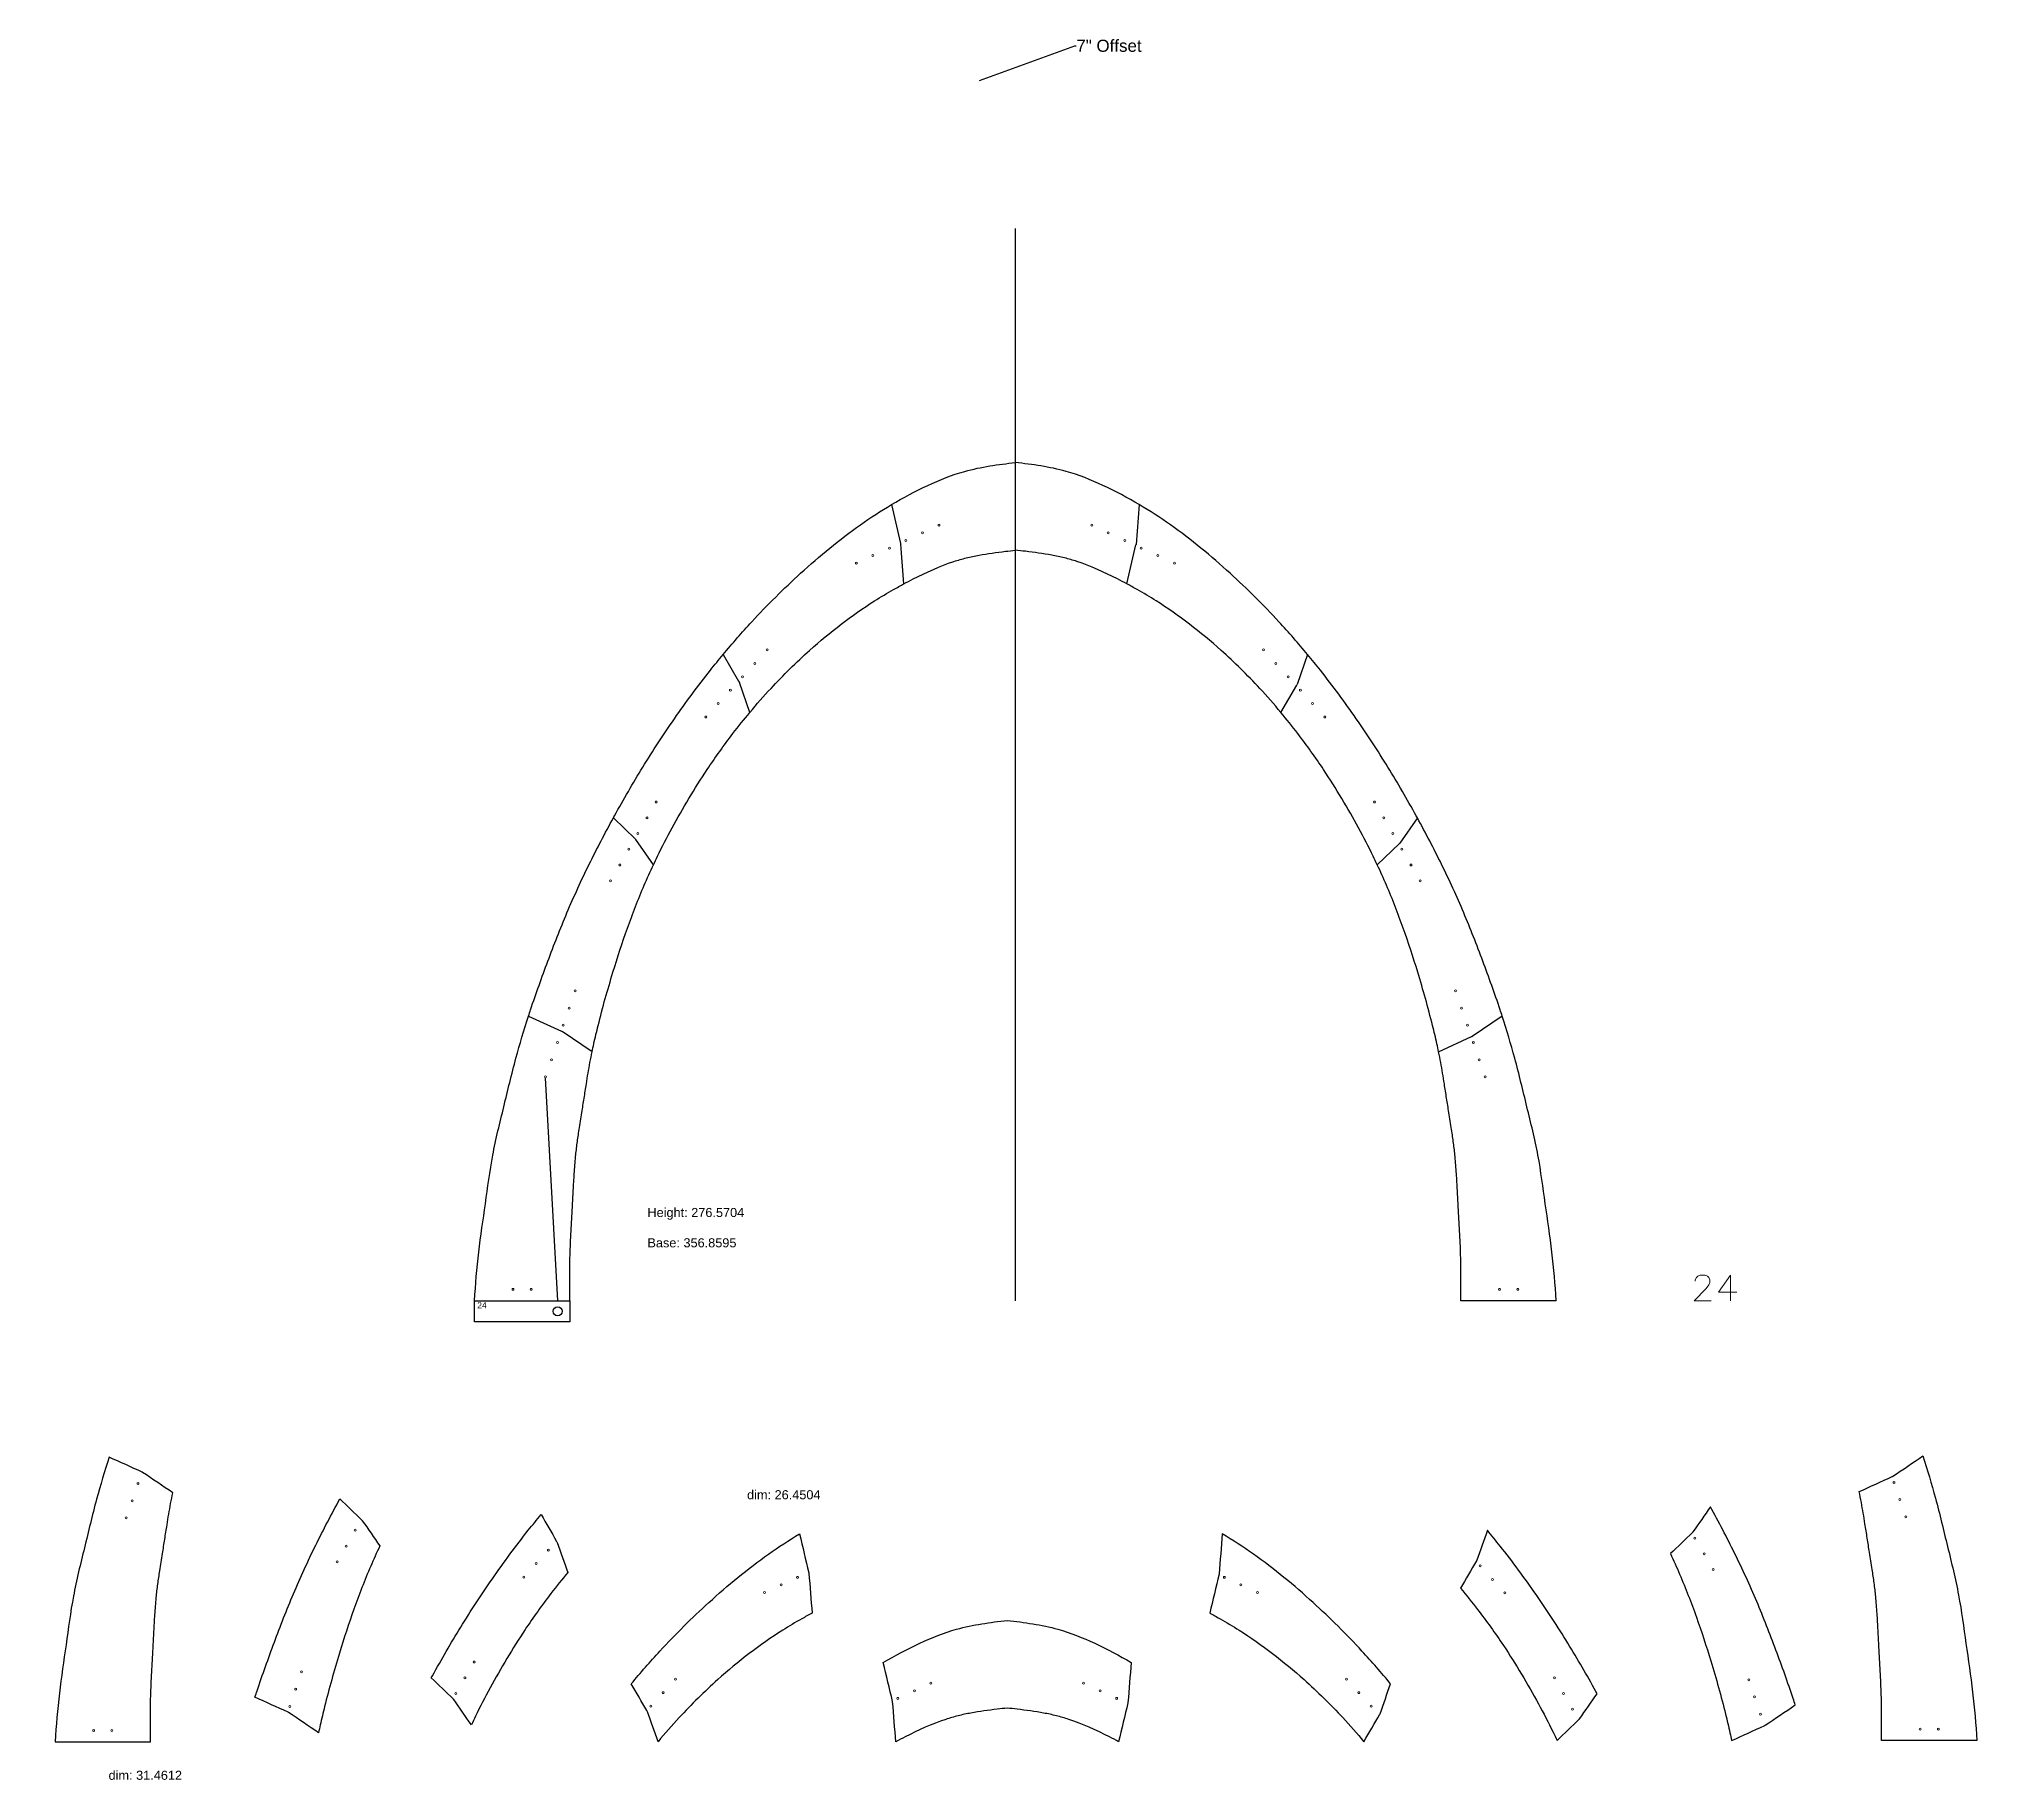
# Model space of a CAD drawing. Header units: inches. Extents: x -1683 to 11264, y -1696 to 4470.
# Drawn here: x 5206 to 5850, y 37 to 611 of the extents above; entities that cross this region are included whole.
import ezdxf
from ezdxf import colors
from ezdxf.entities.mleader import LeaderData, LeaderLine
from ezdxf.math import Vec2, Vec3

# ---------------------------------------------------------------- set-up
doc = ezdxf.new("R2010")
doc.units = ezdxf.units.IN
doc.header["$MEASUREMENT"] = 0
doc.layers.add('Anchoring', color=1, linetype='Continuous')
doc.layers.add('Annotation', color=7, linetype='Continuous', lineweight=9)
doc.layers.add('Drilling', color=3, linetype='Continuous', lineweight=13)
doc.styles.get("Standard").update_dxf_attribs({"font": 'Arial.ttf'})

msp = doc.modelspace()

# ---------------------------------------------------------------- texts
at = {"layer": 'Annotation', "attachment_point": 1}
for s, width, insert, char_height in [('Height: 276.5704\\P \\PBase: 356.8595', 45.21016, (5406.3, 225.437), 3), ('24', 4, (5350.167, 194.322), 2), ('dim: 26.4504', 45.21016, (5439.16, 132.311), 3), ('dim: 31.4612', 45.21016, (5228.552, 39.76), 3)]:
    msp.add_mtext_dynamic_manual_height_columns(s, width=width, gutter_width=1, heights=[0], dxfattribs=dict(at, insert=insert, char_height=char_height))

# ---------------------------------------------------------------- linework, layer by layer
for p, q in [((5527.658, 194.838), (5527.658, 548.572)), ((5486.771, 457.478), (5489.813, 444.646)), ((5568.545, 457.478), (5567.473, 444.334)), ((5489.813, 444.646), (5489.837, 444.497)), ((5490.909, 431.353), (5489.837, 444.497)), ((5564.407, 431.353), (5567.449, 444.185)), ((5567.473, 444.334), (5567.449, 444.185)), ((5431.269, 408.035), (5436.374, 399.193)), ((5624.047, 408.035), (5620.585, 398.148)), ((5436.374, 399.193), (5436.619, 398.809)), ((5440.081, 388.921), (5436.619, 398.809)), ((5615.235, 388.921), (5620.505, 397.975)), ((5620.505, 397.975), (5620.585, 398.148)), ((5395.056, 354.118), (5402.352, 347.107)), ((5660.26, 354.118), (5654.478, 345.815)), ((5402.352, 347.107), (5402.479, 346.958)), ((5408.262, 338.655), (5402.479, 346.958)), ((5647.054, 338.655), (5654.35, 345.665)), ((5654.35, 345.665), (5654.478, 345.815)), ((5367.07, 288.739), (5377.976, 283.773)), ((5377.976, 283.773), (5378.121, 283.692)), ((5388.053, 276.987), (5378.121, 283.692)), ((5688.246, 288.739), (5678.314, 282.034)), ((5667.263, 276.987), (5678.169, 281.953)), ((5678.169, 281.953), (5678.314, 282.034)), ((5349.228, 194.838), (5380.689, 194.838)), ((5706.088, 194.838), (5674.626, 194.838))]:
    msp.add_line(p, q)
for points, knots in [([(5486.771, 457.478), (5490.667, 459.786), (5498.514, 463.951), (5512.053, 469.437), (5522.016, 470.696), (5527.655, 471.408)], [306.7003174, 306.7003174, 306.7003174, 306.7003174, 320.2715586, 333.2825792, 350.2502005, 350.2502005, 350.2502005, 350.2502005]), ([(5568.545, 457.478), (5564.648, 459.786), (5556.802, 463.951), (5543.263, 469.437), (5533.3, 470.696), (5527.661, 471.408)], [306.7003174, 306.7003174, 306.7003174, 306.7003174, 320.2715586, 333.2825792, 350.2502005, 350.2502005, 350.2502005, 350.2502005]), ([(5431.269, 408.035), (5434.325, 411.717), (5442.456, 421.026), (5457.244, 435.698), (5472.754, 448.561), (5483.269, 455.403), (5486.771, 457.478)], [232.0652048, 232.0652048, 232.0652048, 232.0652048, 246.4168935, 269.1216566, 294.5028653, 306.7003174, 306.7003174, 306.7003174, 306.7003174]), ([(5624.047, 408.035), (5620.99, 411.717), (5612.86, 421.026), (5598.072, 435.698), (5582.562, 448.561), (5572.047, 455.403), (5568.545, 457.478)], [232.0652048, 232.0652048, 232.0652048, 232.0652048, 246.4168935, 269.1216566, 294.5028653, 306.7003174, 306.7003174, 306.7003174, 306.7003174]), ([(5490.909, 431.353), (5491.928, 431.896), (5492.954, 432.43), (5498.367, 435.184), (5502.814, 437.239), (5508.714, 439.181), (5510.078, 439.575), (5512.849, 440.264), (5514.254, 440.561), (5518.514, 441.349), (5521.417, 441.735), (5525.452, 442.21), (5526.553, 442.334), (5527.658, 442.458)], [276.0855838, 276.0855838, 276.0855838, 276.0855838, 279.5853741, 279.5853741, 294.4336153, 294.4336153, 298.8750855, 298.8750855, 303.3165558, 303.3165558, 312.1994963, 312.1994963, 315.5147282, 315.5147282, 315.5147282, 315.5147282]), ([(5564.407, 431.353), (5563.388, 431.896), (5562.362, 432.43), (5556.949, 435.184), (5552.502, 437.239), (5546.602, 439.181), (5545.238, 439.575), (5542.467, 440.264), (5541.062, 440.561), (5536.802, 441.349), (5533.899, 441.735), (5529.864, 442.21), (5528.763, 442.334), (5527.658, 442.458)], [276.0855838, 276.0855838, 276.0855838, 276.0855838, 279.5853741, 279.5853741, 294.4336153, 294.4336153, 298.8750855, 298.8750855, 303.3165558, 303.3165558, 312.1994963, 312.1994963, 315.5147282, 315.5147282, 315.5147282, 315.5147282]), ([(5440.081, 388.921), (5442.341, 391.632), (5444.669, 394.286), (5451.118, 401.251), (5455.368, 405.441), (5463.162, 412.413), (5466.624, 415.288), (5473.765, 420.756), (5477.442, 423.345), (5483.285, 427.044), (5485.38, 428.29), (5488.632, 430.123), (5489.766, 430.744), (5490.909, 431.353)], [208.7023769, 208.7023769, 208.7023769, 208.7023769, 219.3895781, 219.3895781, 237.4568011, 237.4568011, 251.0969671, 251.0969671, 264.737133, 264.737133, 272.1612536, 272.1612536, 276.0855838, 276.0855838, 276.0855838, 276.0855838]), ([(5615.235, 388.921), (5612.974, 391.632), (5610.647, 394.286), (5604.198, 401.251), (5599.948, 405.441), (5592.154, 412.413), (5588.692, 415.288), (5581.551, 420.756), (5577.874, 423.345), (5572.03, 427.044), (5569.936, 428.29), (5566.684, 430.123), (5565.55, 430.744), (5564.407, 431.353)], [208.7023769, 208.7023769, 208.7023769, 208.7023769, 219.3895781, 219.3895781, 237.4568011, 237.4568011, 251.0969671, 251.0969671, 264.737133, 264.737133, 272.1612536, 272.1612536, 276.0855838, 276.0855838, 276.0855838, 276.0855838]), ([(5395.056, 354.118), (5395.187, 354.358), (5398.292, 360.004), (5404.715, 371.094), (5415.19, 387.169), (5424.257, 399.427), (5429.844, 406.319), (5431.269, 408.035)], [167.0245946, 167.0245946, 167.0245946, 167.0245946, 167.8461445, 186.3522726, 205.4595069, 225.3749476, 232.0652048, 232.0652048, 232.0652048, 232.0652048]), ([(5660.26, 354.118), (5660.128, 354.358), (5657.024, 360.004), (5650.601, 371.094), (5640.125, 387.169), (5631.059, 399.427), (5625.472, 406.319), (5624.047, 408.035)], [167.0245946, 167.0245946, 167.0245946, 167.0245946, 167.8461445, 186.3522726, 205.4595069, 225.3749476, 232.0652048, 232.0652048, 232.0652048, 232.0652048]), ([(5408.262, 338.655), (5408.702, 339.592), (5409.149, 340.526), (5411.139, 344.606), (5412.751, 347.72), (5416.216, 354.099), (5418.073, 357.362), (5421.923, 363.793), (5423.919, 366.962), (5428.694, 374.119), (5431.532, 378.073), (5436.31, 384.301), (5438.172, 386.631), (5440.081, 388.921)], [148.5564157, 148.5564157, 148.5564157, 148.5564157, 151.6918768, 151.6918768, 162.2955037, 162.2955037, 173.6257057, 173.6257057, 184.9559077, 184.9559077, 199.6773046, 199.6773046, 208.7023769, 208.7023769, 208.7023769, 208.7023769]), ([(5647.054, 338.655), (5646.614, 339.592), (5646.167, 340.526), (5644.177, 344.606), (5642.565, 347.72), (5639.1, 354.099), (5637.243, 357.362), (5633.393, 363.793), (5631.397, 366.962), (5626.622, 374.119), (5623.784, 378.073), (5619.006, 384.301), (5617.144, 386.631), (5615.235, 388.921)], [148.5564157, 148.5564157, 148.5564157, 148.5564157, 151.6918768, 151.6918768, 162.2955037, 162.2955037, 173.6257057, 173.6257057, 184.9559077, 184.9559077, 199.6773046, 199.6773046, 208.7023769, 208.7023769, 208.7023769, 208.7023769]), ([(5367.07, 288.739), (5367.298, 289.439), (5369.297, 295.518), (5373.431, 306.924), (5379.645, 323.033), (5386.914, 338.791), (5392.293, 349.082), (5395.056, 354.118)], [95.8044871, 95.8044871, 95.8044871, 95.8044871, 98.0139084, 114.9990551, 132.1958558, 149.7961396, 167.0245946, 167.0245946, 167.0245946, 167.0245946]), ([(5688.246, 288.739), (5688.018, 289.439), (5686.018, 295.518), (5681.885, 306.924), (5675.671, 323.033), (5668.402, 338.791), (5663.022, 349.082), (5660.26, 354.118)], [95.8044871, 95.8044871, 95.8044871, 95.8044871, 98.0139084, 114.9990551, 132.1958558, 149.7961396, 167.0245946, 167.0245946, 167.0245946, 167.0245946]), ([(5388.053, 276.987), (5388.23, 277.843), (5388.413, 278.698), (5389.053, 281.593), (5389.536, 283.631), (5390.778, 288.615), (5391.561, 291.558), (5393.194, 297.422), (5394.047, 300.344), (5396.42, 308.118), (5397.996, 312.953), (5401.403, 322.516), (5403.239, 327.246), (5406.204, 334.173), (5407.214, 336.423), (5408.262, 338.655)], [83.0756279, 83.0756279, 83.0756279, 83.0756279, 85.7257604, 85.7257604, 92.0588504, 92.0588504, 101.2387209, 101.2387209, 110.4185913, 110.4185913, 125.7534207, 125.7534207, 141.08825, 141.08825, 148.5564157, 148.5564157, 148.5564157, 148.5564157]), ([(5667.263, 276.987), (5667.086, 277.843), (5666.903, 278.698), (5666.263, 281.593), (5665.78, 283.631), (5664.538, 288.615), (5663.755, 291.558), (5662.122, 297.422), (5661.269, 300.344), (5658.896, 308.118), (5657.319, 312.953), (5653.912, 322.516), (5652.077, 327.246), (5649.111, 334.173), (5648.102, 336.423), (5647.054, 338.655)], [83.0756279, 83.0756279, 83.0756279, 83.0756279, 85.7257604, 85.7257604, 92.0588504, 92.0588504, 101.2387209, 101.2387209, 110.4185913, 110.4185913, 125.7534207, 125.7534207, 141.08825, 141.08825, 148.5564157, 148.5564157, 148.5564157, 148.5564157]), ([(5349.228, 194.838), (5349.63, 200.179), (5350.437, 210.892), (5352.934, 226.835), (5354.978, 242.971), (5358.965, 258.86), (5362.607, 274.235), (5365.575, 284.139), (5367.07, 288.739)], [0, 0, 0, 0, 16.0628385, 32.214314, 48.3977514, 64.8060605, 81.299382, 95.8044871, 95.8044871, 95.8044871, 95.8044871]), ([(5706.088, 194.838), (5705.685, 200.179), (5704.879, 210.892), (5702.382, 226.835), (5700.338, 242.971), (5696.351, 258.86), (5692.709, 274.235), (5689.741, 284.139), (5688.246, 288.739)], [0, 0, 0, 0, 16.0628385, 32.214314, 48.3977514, 64.8060605, 81.299382, 95.8044871, 95.8044871, 95.8044871, 95.8044871]), ([(5380.689, 194.838), (5380.676, 197.535), (5380.663, 200.227), (5380.685, 205.237), (5380.714, 207.556), (5380.847, 212.49), (5380.967, 215.11), (5381.247, 220.37), (5381.406, 223.009), (5381.657, 227.512), (5381.751, 229.37), (5381.944, 233.068), (5382.045, 234.911), (5382.289, 238.634), (5382.433, 240.513), (5382.757, 243.868), (5382.927, 245.345), (5383.316, 248.308), (5383.533, 249.792), (5384.05, 253.148), (5384.357, 255.022), (5384.916, 258.481), (5385.165, 260.063), (5385.656, 263.215), (5385.899, 264.787), (5386.525, 268.721), (5386.917, 271.076), (5387.573, 274.608), (5387.807, 275.798), (5388.053, 276.987)], [0.0257914, 0.0257914, 0.0257914, 0.0257914, 8.1161175, 8.1161175, 15.1219194, 15.1219194, 23.0536499, 23.0536499, 30.9853804, 30.9853804, 36.5449773, 36.5449773, 42.1045742, 42.1045742, 47.8225071, 47.8225071, 52.3674085, 52.3674085, 56.9123099, 56.9123099, 62.620683, 62.620683, 67.3994854, 67.3994854, 72.1782878, 72.1782878, 79.3926703, 79.3926703, 83.0756279, 83.0756279, 83.0756279, 83.0756279]), ([(5674.626, 194.838), (5674.64, 197.535), (5674.653, 200.227), (5674.631, 205.237), (5674.602, 207.556), (5674.469, 212.49), (5674.349, 215.11), (5674.069, 220.37), (5673.909, 223.009), (5673.659, 227.512), (5673.565, 229.37), (5673.372, 233.068), (5673.271, 234.911), (5673.027, 238.634), (5672.883, 240.513), (5672.558, 243.868), (5672.389, 245.345), (5672, 248.308), (5671.783, 249.792), (5671.266, 253.148), (5670.959, 255.022), (5670.4, 258.481), (5670.151, 260.063), (5669.66, 263.215), (5669.417, 264.787), (5668.79, 268.721), (5668.399, 271.076), (5667.743, 274.608), (5667.509, 275.798), (5667.263, 276.987)], [0.0257914, 0.0257914, 0.0257914, 0.0257914, 8.1161175, 8.1161175, 15.1219194, 15.1219194, 23.0536499, 23.0536499, 30.9853804, 30.9853804, 36.5449773, 36.5449773, 42.1045742, 42.1045742, 47.8225071, 47.8225071, 52.3674085, 52.3674085, 56.9123099, 56.9123099, 62.620683, 62.620683, 67.3994854, 67.3994854, 72.1782878, 72.1782878, 79.3926703, 79.3926703, 83.0756279, 83.0756279, 83.0756279, 83.0756279]), ([(5249.728, 131.469), (5249.482, 130.28), (5249.248, 129.089), (5248.592, 125.557), (5248.201, 123.202), (5247.574, 119.269), (5247.331, 117.696), (5246.84, 114.544), (5246.591, 112.962), (5246.032, 109.504), (5245.725, 107.629), (5245.208, 104.273), (5244.991, 102.789), (5244.602, 99.826), (5244.433, 98.349), (5244.108, 94.994), (5243.964, 93.115), (5243.72, 89.392), (5243.619, 87.549), (5243.426, 83.851), (5243.332, 81.993), (5243.082, 77.49), (5242.922, 74.852), (5242.642, 69.591), (5242.522, 66.971), (5242.389, 62.038), (5242.36, 59.718), (5242.339, 54.708), (5242.352, 52.017), (5242.365, 49.319), (5231.878, 49.319), (5221.391, 49.319), (5210.903, 49.319), (5211.306, 54.661), (5212.112, 65.373), (5214.609, 81.316), (5216.653, 97.452), (5220.64, 113.341), (5224.282, 128.716), (5227.25, 138.621), (5228.745, 143.22), (5232.38, 141.565), (5236.016, 139.909), (5239.651, 138.254), (5239.699, 138.227), (5239.748, 138.2), (5239.796, 138.173), (5243.107, 135.938), (5246.418, 133.703), (5249.728, 131.469)], [0, 0, 0, 0, 3.6829575, 3.6829575, 10.8973401, 10.8973401, 15.6761425, 15.6761425, 20.4549449, 20.4549449, 26.163318, 26.163318, 30.7082194, 30.7082194, 35.2531208, 35.2531208, 40.9710537, 40.9710537, 46.5306506, 46.5306506, 52.0902474, 52.0902474, 60.021978, 60.021978, 67.9537085, 67.9537085, 74.9595104, 74.9595104, 83.0498365, 83.0498365, 83.0498365, 84.0498365, 84.0498365, 84.0498365, 100.112675, 116.2641505, 132.4475879, 148.8558971, 165.3492185, 179.8543236, 179.8543236, 179.8543236, 180.8543236, 180.8543236, 180.8543236, 181.8543236, 181.8543236, 181.8543236, 182.8543236, 182.8543236, 182.8543236, 182.8543236]), ([(5806.012, 131.854), (5806.258, 130.665), (5806.492, 129.475), (5807.148, 125.942), (5807.54, 123.588), (5808.166, 119.654), (5808.409, 118.082), (5808.9, 114.93), (5809.149, 113.348), (5809.708, 109.889), (5810.015, 108.015), (5810.532, 104.659), (5810.749, 103.175), (5811.138, 100.211), (5811.308, 98.734), (5811.632, 95.38), (5811.776, 93.5), (5812.02, 89.778), (5812.121, 87.935), (5812.314, 84.237), (5812.408, 82.379), (5812.659, 77.875), (5812.818, 75.237), (5813.098, 69.976), (5813.218, 67.356), (5813.351, 62.423), (5813.38, 60.103), (5813.402, 55.094), (5813.389, 52.402), (5813.376, 49.704), (5823.863, 49.704), (5834.35, 49.704), (5844.837, 49.704), (5844.435, 55.046), (5843.628, 65.759), (5841.131, 81.702), (5839.087, 97.838), (5835.1, 113.727), (5831.458, 129.102), (5828.49, 139.006), (5826.995, 143.605), (5823.684, 141.37), (5820.374, 139.136), (5817.063, 136.901), (5817.015, 136.874), (5816.966, 136.847), (5816.918, 136.82), (5813.283, 135.164), (5809.647, 133.509), (5806.012, 131.854)], [0, 0, 0, 0, 3.6829575, 3.6829575, 10.8973401, 10.8973401, 15.6761425, 15.6761425, 20.4549449, 20.4549449, 26.163318, 26.163318, 30.7082194, 30.7082194, 35.2531208, 35.2531208, 40.9710537, 40.9710537, 46.5306506, 46.5306506, 52.0902474, 52.0902474, 60.021978, 60.021978, 67.9537085, 67.9537085, 74.9595104, 74.9595104, 83.0498365, 83.0498365, 83.0498365, 84.0498365, 84.0498365, 84.0498365, 100.112675, 116.2641505, 132.4475879, 148.8558971, 165.3492185, 179.8543236, 179.8543236, 179.8543236, 180.8543236, 180.8543236, 180.8543236, 181.8543236, 181.8543236, 181.8543236, 182.8543236, 182.8543236, 182.8543236, 182.8543236]), ([(5287.894, 58.982), (5291.205, 56.747), (5294.515, 54.513), (5297.826, 52.278), (5298.003, 53.133), (5298.186, 53.988), (5298.826, 56.884), (5299.309, 58.922), (5300.551, 63.905), (5301.334, 66.848), (5302.967, 72.713), (5303.82, 75.634), (5306.193, 83.409), (5307.77, 88.243), (5311.177, 97.806), (5313.012, 102.536), (5315.978, 109.463), (5316.987, 111.713), (5318.035, 113.945), (5316.108, 116.713), (5314.18, 119.481), (5312.253, 122.248), (5312.21, 122.298), (5312.167, 122.348), (5312.125, 122.398), (5309.693, 124.735), (5307.261, 127.071), (5304.829, 129.408), (5302.067, 124.373), (5296.687, 114.081), (5289.418, 98.323), (5283.204, 82.214), (5279.071, 70.808), (5277.071, 64.729), (5276.843, 64.029), (5280.478, 62.374), (5284.114, 60.719), (5287.749, 59.063), (5287.797, 59.036), (5287.846, 59.009), (5287.894, 58.982)], [0, 0, 0, 0, 1, 1, 1, 3.6501325, 3.6501325, 9.9832225, 9.9832225, 19.163093, 19.163093, 28.3429634, 28.3429634, 43.6777928, 43.6777928, 59.0126221, 59.0126221, 66.4807878, 66.4807878, 66.4807878, 67.4807878, 67.4807878, 67.4807878, 68.4807878, 68.4807878, 68.4807878, 69.4807878, 69.4807878, 69.4807878, 86.7092428, 104.3095266, 121.5063273, 138.491474, 140.7008953, 140.7008953, 140.7008953, 141.7008953, 141.7008953, 141.7008953, 142.7008953, 142.7008953, 142.7008953, 142.7008953]), ([(5342.434, 63.203), (5344.361, 60.436), (5346.289, 57.668), (5348.216, 54.9), (5348.657, 55.838), (5349.104, 56.772), (5351.093, 60.851), (5352.706, 63.966), (5356.17, 70.345), (5358.027, 73.607), (5361.878, 80.038), (5363.873, 83.207), (5368.649, 90.365), (5371.487, 94.318), (5376.264, 100.546), (5378.126, 102.877), (5380.035, 105.166), (5378.881, 108.462), (5377.727, 111.758), (5376.573, 115.054), (5376.491, 115.182), (5376.41, 115.31), (5376.328, 115.439), (5374.627, 118.386), (5372.925, 121.333), (5371.223, 124.281), (5369.798, 122.564), (5364.212, 115.672), (5355.145, 103.414), (5344.67, 87.34), (5338.246, 76.249), (5335.142, 70.603), (5335.01, 70.363), (5337.442, 68.026), (5339.874, 65.69), (5342.306, 63.353), (5342.349, 63.303), (5342.391, 63.253), (5342.434, 63.203)], [0, 0, 0, 0, 1, 1, 1, 4.1354611, 4.1354611, 14.739088, 14.739088, 26.06929, 26.06929, 37.399492, 37.399492, 52.1208889, 52.1208889, 61.1459612, 61.1459612, 61.1459612, 62.1459612, 62.1459612, 62.1459612, 63.1459612, 63.1459612, 63.1459612, 64.1459612, 64.1459612, 64.1459612, 70.8362184, 90.7516591, 109.8588934, 128.3650215, 129.1865714, 129.1865714, 129.1865714, 130.1865714, 130.1865714, 130.1865714, 131.1865714, 131.1865714, 131.1865714, 131.1865714]), ([(5751.022, 118.382), (5751.064, 118.432), (5751.107, 118.482), (5751.15, 118.532), (5753.077, 121.299), (5755.005, 124.067), (5756.932, 126.835), (5759.694, 121.799), (5765.074, 111.508), (5772.343, 95.75), (5778.557, 79.64), (5782.69, 68.235), (5784.69, 62.156), (5784.918, 61.455), (5781.607, 59.221), (5778.297, 56.986), (5774.986, 54.751), (5774.938, 54.724), (5774.889, 54.697), (5774.841, 54.67), (5771.205, 53.015), (5767.57, 51.359), (5763.935, 49.704), (5763.758, 50.56), (5763.575, 51.414), (5762.935, 54.31), (5762.452, 56.348), (5761.21, 61.331), (5760.427, 64.275), (5758.794, 70.139), (5757.941, 73.061), (5755.568, 80.835), (5753.991, 85.67), (5750.584, 95.233), (5748.749, 99.963), (5745.783, 106.889), (5744.774, 109.14), (5743.726, 111.372), (5746.158, 113.709), (5748.59, 116.045), (5751.022, 118.382)], [0, 0, 0, 0, 1, 1, 1, 2, 2, 2, 19.228455, 36.8287387, 54.0255395, 71.0106862, 73.2201075, 73.2201075, 73.2201075, 74.2201075, 74.2201075, 74.2201075, 75.2201075, 75.2201075, 75.2201075, 76.2201075, 76.2201075, 76.2201075, 78.87024, 78.87024, 85.20333, 85.20333, 94.3832005, 94.3832005, 103.5630709, 103.5630709, 118.8979003, 118.8979003, 134.2327296, 134.2327296, 141.7008953, 141.7008953, 141.7008953, 142.7008953, 142.7008953, 142.7008953, 142.7008953]), ([(5406.325, 59.207), (5407.479, 55.911), (5408.633, 52.615), (5409.787, 49.319), (5412.048, 52.03), (5414.375, 54.684), (5420.824, 61.648), (5425.074, 65.839), (5432.868, 72.811), (5436.33, 75.686), (5443.471, 81.154), (5447.148, 83.743), (5452.992, 87.442), (5455.086, 88.688), (5458.339, 90.521), (5459.472, 91.142), (5460.615, 91.751), (5460.258, 96.132), (5459.9, 100.513), (5459.543, 104.895), (5459.535, 104.944), (5459.527, 104.994), (5459.519, 105.044), (5458.505, 109.321), (5457.491, 113.598), (5456.477, 117.876), (5452.976, 115.801), (5442.46, 108.959), (5426.95, 96.096), (5412.162, 81.424), (5404.032, 72.115), (5400.975, 68.433), (5402.677, 65.486), (5404.378, 62.539), (5406.08, 59.591), (5406.162, 59.463), (5406.243, 59.335), (5406.325, 59.207)], [0, 0, 0, 0, 1, 1, 1, 11.6872011, 11.6872011, 29.7544242, 29.7544242, 43.3945901, 43.3945901, 57.0347561, 57.0347561, 64.4588766, 64.4588766, 68.3832069, 68.3832069, 68.3832069, 69.3832069, 69.3832069, 69.3832069, 70.3832069, 70.3832069, 70.3832069, 71.3832069, 71.3832069, 71.3832069, 83.580659, 108.9618677, 131.6666308, 146.0183195, 146.0183195, 146.0183195, 147.0183195, 147.0183195, 147.0183195, 148.0183195, 148.0183195, 148.0183195, 148.0183195]), ([(5594.833, 104.583), (5594.841, 104.632), (5594.849, 104.682), (5594.857, 104.732), (5595.214, 109.113), (5595.572, 113.494), (5595.929, 117.876), (5599.431, 115.801), (5609.946, 108.959), (5625.456, 96.096), (5640.244, 81.424), (5648.375, 72.115), (5651.431, 68.433), (5650.277, 65.137), (5649.123, 61.842), (5647.969, 58.546), (5647.943, 58.488), (5647.916, 58.431), (5647.89, 58.373), (5646.133, 55.355), (5644.376, 52.337), (5642.619, 49.319), (5640.359, 52.03), (5638.031, 54.684), (5631.583, 61.648), (5627.332, 65.839), (5619.539, 72.811), (5616.076, 75.686), (5608.935, 81.154), (5605.259, 83.743), (5599.415, 87.442), (5597.321, 88.688), (5594.068, 90.521), (5592.934, 91.142), (5591.791, 91.751), (5592.805, 96.028), (5593.819, 100.305), (5594.833, 104.583)], [0, 0, 0, 0, 1, 1, 1, 2, 2, 2, 14.1974521, 39.5786608, 62.2834239, 76.6351126, 76.6351126, 76.6351126, 77.6351126, 77.6351126, 77.6351126, 78.6351126, 78.6351126, 78.6351126, 79.6351126, 79.6351126, 79.6351126, 90.3223137, 90.3223137, 108.3895368, 108.3895368, 122.0297028, 122.0297028, 135.6698687, 135.6698687, 143.0939893, 143.0939893, 147.0183195, 147.0183195, 147.0183195, 148.0183195, 148.0183195, 148.0183195, 148.0183195]), ([(5679.805, 109.024), (5679.832, 109.082), (5679.858, 109.139), (5679.885, 109.197), (5681.039, 112.493), (5682.193, 115.789), (5683.347, 119.085), (5684.772, 117.368), (5690.358, 110.476), (5699.425, 98.218), (5709.901, 82.143), (5716.324, 71.053), (5719.428, 65.407), (5719.56, 65.167), (5717.632, 62.399), (5715.705, 59.632), (5713.777, 56.864), (5713.735, 56.814), (5713.692, 56.764), (5713.65, 56.714), (5711.218, 54.378), (5708.786, 52.041), (5706.354, 49.704), (5705.913, 50.642), (5705.466, 51.576), (5703.477, 55.655), (5701.865, 58.769), (5698.4, 65.148), (5696.543, 68.411), (5692.692, 74.842), (5690.697, 78.011), (5685.921, 85.168), (5683.084, 89.122), (5678.306, 95.35), (5676.444, 97.68), (5674.535, 99.97), (5676.292, 102.988), (5678.048, 106.006), (5679.805, 109.024)], [0, 0, 0, 0, 1, 1, 1, 2, 2, 2, 8.6902572, 28.6056979, 47.7129322, 66.2190603, 67.0406102, 67.0406102, 67.0406102, 68.0406102, 68.0406102, 68.0406102, 69.0406102, 69.0406102, 69.0406102, 70.0406102, 70.0406102, 70.0406102, 73.1760713, 73.1760713, 83.7796982, 83.7796982, 95.1099002, 95.1099002, 106.4401022, 106.4401022, 121.1614991, 121.1614991, 130.1865714, 130.1865714, 130.1865714, 131.1865714, 131.1865714, 131.1865714, 131.1865714]), ([(5524.989, 89.374), (5530.628, 88.662), (5540.59, 87.403), (5554.13, 81.917), (5561.976, 77.752), (5565.872, 75.444), (5565.515, 71.062), (5565.158, 66.681), (5564.8, 62.3), (5564.792, 62.25), (5564.785, 62.2), (5564.777, 62.151), (5563.763, 57.873), (5562.749, 53.596), (5561.735, 49.319), (5560.716, 49.862), (5559.69, 50.396), (5554.276, 53.15), (5549.83, 55.205), (5543.93, 57.147), (5542.566, 57.541), (5539.794, 58.23), (5538.39, 58.527), (5534.13, 59.315), (5531.227, 59.701), (5527.192, 60.176), (5526.091, 60.3), (5524.986, 60.424), (5523.881, 60.3), (5522.779, 60.176), (5518.745, 59.701), (5515.842, 59.315), (5511.581, 58.527), (5510.177, 58.23), (5507.406, 57.541), (5506.041, 57.147), (5500.141, 55.205), (5495.695, 53.15), (5490.282, 50.396), (5489.256, 49.862), (5488.237, 49.319), (5487.879, 53.7), (5487.522, 58.081), (5487.164, 62.463), (5487.157, 62.512), (5487.149, 62.562), (5487.141, 62.612), (5486.127, 66.889), (5485.113, 71.166), (5484.099, 75.444), (5487.995, 77.752), (5495.842, 81.917), (5509.381, 87.403), (5519.344, 88.662), (5524.982, 89.374)], [0, 0, 0, 0, 16.9676214, 29.9786419, 43.5498831, 43.5498831, 43.5498831, 44.5498831, 44.5498831, 44.5498831, 45.5498831, 45.5498831, 45.5498831, 46.5498831, 46.5498831, 46.5498831, 50.0496735, 50.0496735, 64.8979146, 64.8979146, 69.3393848, 69.3393848, 73.7808551, 73.7808551, 82.6637956, 82.6637956, 85.9790275, 85.9790275, 85.9790275, 89.2942595, 89.2942595, 98.1772, 98.1772, 102.6186702, 102.6186702, 107.0601405, 107.0601405, 121.9083816, 121.9083816, 125.4081719, 125.4081719, 125.4081719, 126.4081719, 126.4081719, 126.4081719, 127.4081719, 127.4081719, 127.4081719, 128.4081719, 128.4081719, 128.4081719, 141.9794132, 154.9904337, 171.9580551, 171.9580551, 171.9580551, 171.9580551])]:
    msp.add_open_spline(points, degree=3, knots=knots)
at = {"layer": 'Anchoring'}
msp.add_line((5376.689, 194.838), (5372.707, 268.354), dxfattribs=at)
msp.add_lwpolyline([(5349.228, 194.838), (5380.689, 194.838), (5380.689, 187.838), (5349.228, 187.838)], close=True, dxfattribs=at)
msp.add_circle((5376.689, 191.338), 1.5, dxfattribs=at)
at = {"layer": 'Annotation'}
for points in [[(5751.937, 201.268), (5751.937, 201.67), (5752.339, 202.474), (5752.741, 202.875), (5753.544, 203.277), (5755.152, 203.277), (5755.956, 202.875), (5756.358, 202.474), (5756.76, 201.67), (5756.76, 200.866), (5756.358, 200.062), (5755.554, 198.857), (5751.535, 194.838), (5757.161, 194.838)], [(5763.592, 194.838), (5763.592, 203.277), (5759.573, 197.651), (5765.601, 197.651)]]:
    msp.add_lwpolyline(points, dxfattribs=at)
at = {"layer": 'Drilling'}
for centre, radius in [((5491.567, 445.666), 0.323), ((5497.021, 448.167), 0.323), ((5502.475, 450.667), 0.323), ((5552.841, 450.667), 0.323), ((5558.295, 448.167), 0.323), ((5563.749, 445.666), 0.323), ((5475.205, 438.163), 0.323), ((5480.659, 440.664), 0.323), ((5486.113, 443.165), 0.323), ((5569.203, 443.165), 0.323), ((5574.657, 440.664), 0.323), ((5580.111, 438.163), 0.323), ((5445.804, 409.542), 0.323), ((5609.512, 409.542), 0.323), ((5437.701, 400.691), 0.323), ((5441.752, 405.116), 0.323), ((5613.564, 405.116), 0.323), ((5617.615, 400.691), 0.323), ((5433.649, 396.265), 0.323), ((5621.667, 396.265), 0.323), ((5425.546, 387.415), 0.323), ((5429.597, 391.84), 0.323), ((5625.718, 391.84), 0.323), ((5629.77, 387.415), 0.323), ((5406.159, 354.181), 0.323), ((5409.159, 359.377), 0.323), ((5646.157, 359.377), 0.323), ((5649.157, 354.181), 0.323), ((5403.159, 348.984), 0.323), ((5652.157, 348.984), 0.323), ((5400.159, 343.788), 0.323), ((5655.157, 343.788), 0.323), ((5397.159, 338.592), 0.323), ((5658.157, 338.592), 0.323), ((5394.159, 333.396), 0.323), ((5661.157, 333.396), 0.323), ((5382.434, 297.05), 0.322), ((5672.882, 297.05), 0.322), ((5380.485, 291.375), 0.322), ((5674.831, 291.375), 0.322), ((5378.536, 285.7), 0.322), ((5676.78, 285.7), 0.322), ((5376.587, 280.026), 0.322), ((5678.729, 280.026), 0.322), ((5374.638, 274.351), 0.322), ((5680.678, 274.351), 0.322), ((5372.689, 268.676), 0.322), ((5682.627, 268.676), 0.322), ((5361.959, 198.588), 0.323), ((5367.959, 198.588), 0.323), ((5687.357, 198.588), 0.323), ((5693.357, 198.588), 0.323), ((5236.313, 128.832), 0.322), ((5238.262, 134.507), 0.322), ((5817.478, 134.892), 0.322), ((5819.427, 129.218), 0.322), ((5234.364, 123.157), 0.322), ((5821.376, 123.543), 0.322), ((5309.932, 119.079), 0.323), ((5751.829, 116.505), 0.323), ((5306.932, 113.883), 0.323), ((5373.603, 112.511), 0.323), ((5754.829, 111.309), 0.323), ((5303.932, 108.686), 0.323), ((5365.5, 103.66), 0.323), ((5369.552, 108.085), 0.323), ((5455.819, 103.563), 0.323), ((5596.587, 103.563), 0.323), ((5680.967, 107.315), 0.323), ((5685.018, 102.889), 0.323), ((5757.829, 106.113), 0.323), ((5444.911, 98.561), 0.323), ((5450.365, 101.062), 0.323), ((5602.041, 101.062), 0.323), ((5607.495, 98.561), 0.323), ((5689.07, 98.464), 0.323), ((5292.207, 72.34), 0.322), ((5349.113, 75.622), 0.323), ((5290.258, 66.665), 0.322), ((5343.113, 65.23), 0.323), ((5346.113, 70.426), 0.323), ((5411.458, 65.514), 0.323), ((5415.51, 69.94), 0.323), ((5494.349, 66.132), 0.323), ((5499.803, 68.633), 0.323), ((5550.169, 68.633), 0.323), ((5555.623, 66.132), 0.323), ((5636.896, 69.94), 0.323), ((5640.948, 65.514), 0.323), ((5705.457, 70.426), 0.323), ((5708.457, 65.23), 0.323), ((5769.554, 69.767), 0.322), ((5288.309, 60.991), 0.322), ((5407.407, 61.089), 0.323), ((5488.895, 63.632), 0.323), ((5561.077, 63.632), 0.323), ((5645, 61.089), 0.323), ((5711.457, 60.034), 0.323), ((5771.503, 64.092), 0.322), ((5773.452, 58.417), 0.322), ((5223.634, 53.069), 0.323), ((5229.634, 53.069), 0.323), ((5826.106, 53.454), 0.323), ((5832.106, 53.454), 0.323)]:
    msp.add_circle(centre, radius, dxfattribs=at)

msp.set_redraw_order([(e.dxf.handle, doc.entitydb.next_handle()) for e in msp.query("TEXT MTEXT ATTDEF DIMENSION ARC_DIMENSION")])  # texts and dimensions are drawn at this point

# ---------------------------------------------------------------- leaders
at = {"layer": 'Annotation'}
ml = msp.add_multileader_mtext('Standard', dxfattribs=at)
ml.set_content('\\A1;7" Offset', color=256)
ml.set_leader_properties()
ml.build(insert=Vec2(0, 0))
ml.multileader.update_dxf_attribs({"text_right_attachment_type": 6, "dogleg_length": 0.36, "arrow_head_size": 0.18})
ctx = ml.context
ctx.base_point, ctx.arrow_head_size, ctx.landing_gap_size, ctx.plane_origin = Vec3(5547.672, 608.86), 0.18, 0.09, Vec3(5683.211, 573.62)
ctx.right_attachment = 6
notes = []
notes.append((ctx, [(1, (1, 1, 0), (5547.312, 608.86), (1, 0), 0.36, [(0, [(5515.639, 597.402)], 0, [])])]))
ctx.mtext.insert, ctx.mtext.flow_direction = Vec3(5547.762, 610.887), 5
for ctx, leaders in notes:
    for number, flags, end, landing, length, lines in leaders:
        leader = LeaderData()
        leader.index, (leader.has_last_leader_line, leader.has_dogleg_vector, leader.attachment_direction) = number, flags
        leader.last_leader_point, leader.dogleg_vector, leader.dogleg_length = Vec3(end), Vec3(landing), length
        for number, points, colour, breaks in lines:
            line = LeaderLine()
            line.index, line.vertices, line.color, line.breaks = number, Vec3.list(points), colors.encode_raw_color(colour), breaks
            leader.lines.append(line)
        ctx.leaders.append(leader)

doc.saveas('drawing.dxf')
